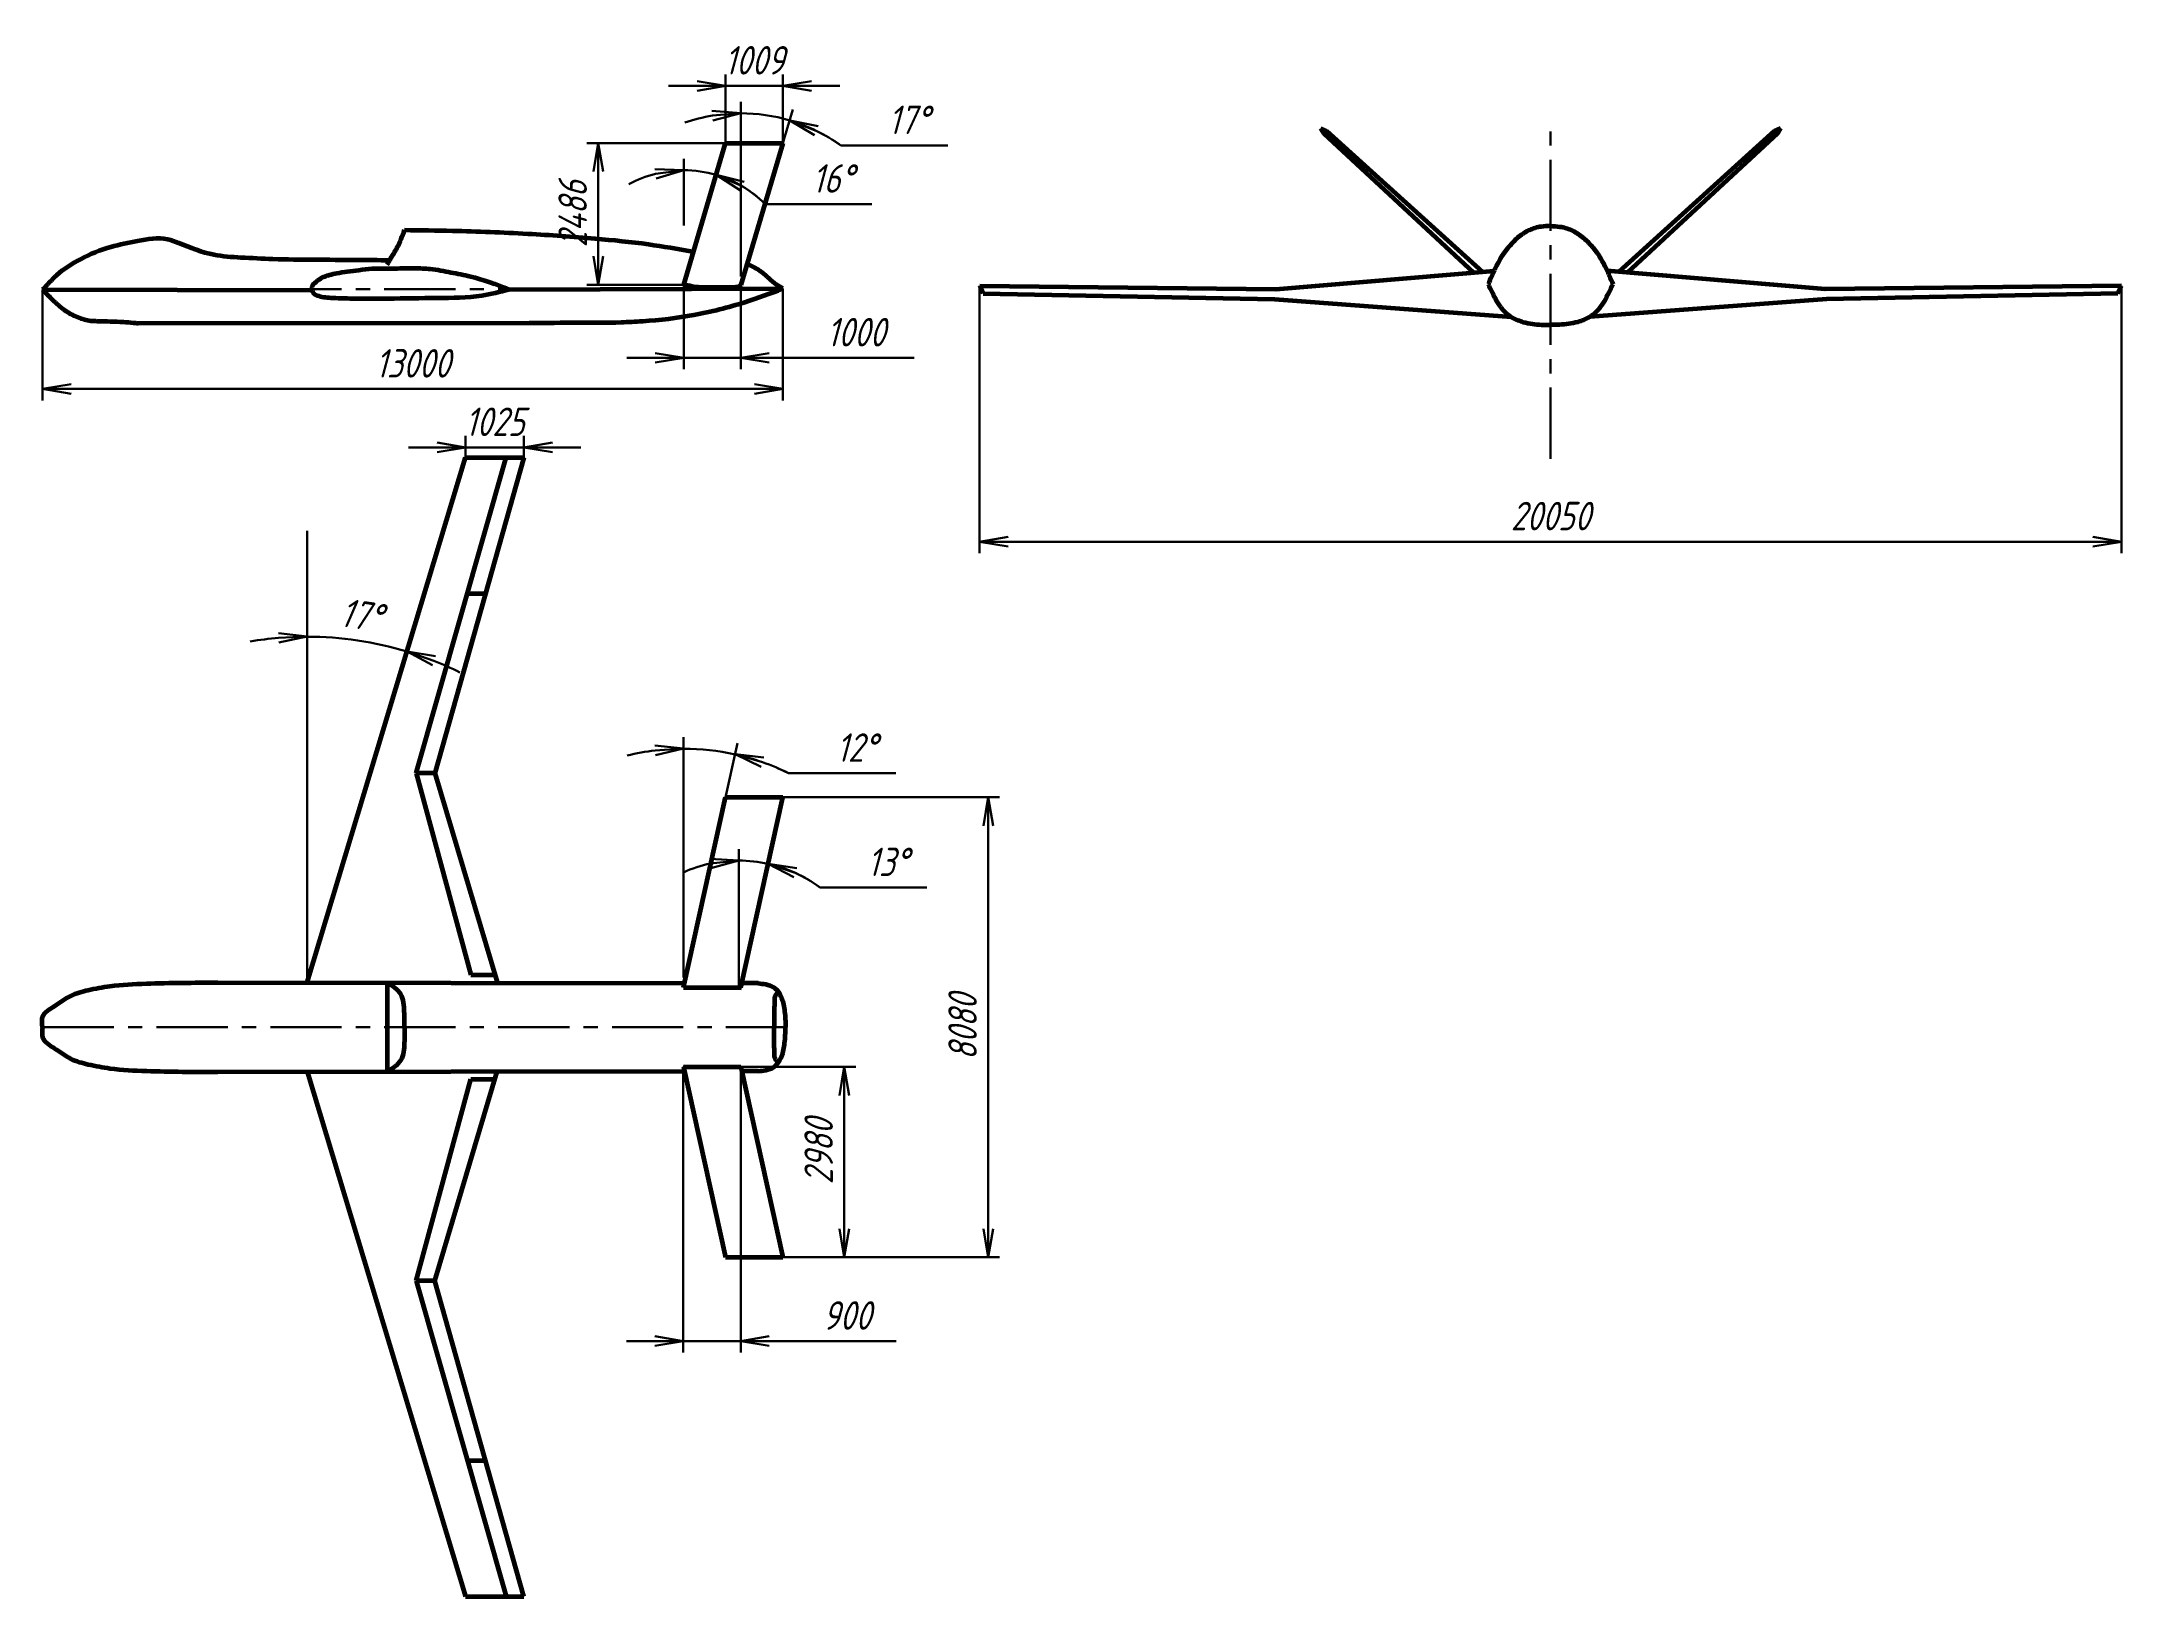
# Model space of a CAD drawing. Header units: millimetres. Extents: x -985956116104 to 1932156, y -552630487266 to 633586.
# Drawn here: x 5365.1 to 5730.4, y 37440.8 to 37713.9 of the extents above; entities that cross this region are included whole.
import ezdxf

# ---------------------------------------------------------------- set-up
doc = ezdxf.new("R2010")
doc.units = ezdxf.units.MM
doc.linetypes.add('CENTER', pattern=[2, 1.25, -0.25, 0.25, -0.25])
for name, color, linetype, lineweight in [('_axes (Оси)', 6, 'CENTER', 30), ('_basic (Основной)', 4, 'Continuous', 60), ('_contour (Тонкий)', 7, 'Continuous', 30)]:
    doc.layers.add(name, color=color, linetype=linetype, lineweight=lineweight)
doc.styles.add('ESKD', font='eskd.shx', dxfattribs={"oblique": 15, "height": 5})
doc.dimstyles.new('ESKD', dxfattribs={"dimtxt": 5, "dimasz": 5, "dimexe": 2, "dimexo": 0, "dimgap": 2, "dimtad": 1, "dimtoh": 1, "dimzin": 12, "dimdsep": 46, "dimtxsty": 'ESKD', "dimblk1": 'OPEN', "dimblk2": 'OPEN', "dimsah": 1, "dimcen": 5, "dimclrd": 256, "dimclre": 256, "dimclrt": 2, "dimadec": 0, "dimazin": 0, "dimtfac": 1, "dimtmove": 0, "dimatfit": 3, "dimldrblk": 'OPEN', "dimfxl": 1, "dimtolj": 1, "dimtzin": 12, "dimlwd": -1, "dimlwe": -1, "dimarcsym": 0})

msp = doc.modelspace()

# ---------------------------------------------------------------- blocks, each defined once
blk = doc.blocks.new('_OPEN')
at = {"color": 0, "linetype": 'ByBlock'}
for p, q in [((-1, 0.167), (0, 0)), ((0, 0), (-1, -0.167)), ((0, 0), (-1, 0))]:
    blk.add_line(p, q, dxfattribs=at)
blk = doc.blocks.new('*D351')
at = {"layer": '_contour (Тонкий)', "transparency": 16777216}
for p, q in [((5477.92, 37681.58), (5477.92, 37693.32)), ((5480.98, 37681.58), (5484.18, 37692.42)), ((5492.2, 37685.37), (5510.98, 37685.37))]:
    blk.add_line(p, q, dxfattribs=at)
for start, end in [(73.5518, 90), (104.2816, 118.5632), (44.7606, 73.5518), (44.9886, 59.2702)]:
    blk.add_arc((5477.92, 37671.21), 20.11, start, end, dxfattribs=at)
at = {"layer": 'Defpoints', "color": 0, "transparency": 16777216}
for p in [(5479.84, 37691.23), (5477.92, 37681.58), (5480.98, 37681.58), (5477.92, 37671.21)]:
    blk.add_point(p, dxfattribs=at)
at = {"layer": '_contour (Тонкий)', "transparency": 16777216, "xscale": 5, "yscale": 5, "zscale": 5}
for p, rotation in [((5477.92, 37691.32), 7.140788269814761), ((5483.62, 37690.5), 156.4109946574835)]:
    blk.add_blockref('_OPEN', p, dxfattribs=dict(at, rotation=rotation))
at = {"layer": '_contour (Тонкий)', "color": 2, "transparency": 16777216, "insert": (5504.09, 37689.87), "char_height": 5, "attachment_point": 5, "style": 'ESKD'}
blk.add_mtext('\\A1;16°', dxfattribs=at)
blk = doc.blocks.new('*D352')
at = {"layer": '_contour (Тонкий)', "transparency": 16777216}
for p, q in [((5487.93, 37672.67), (5487.93, 37703.32)), ((5488.36, 37672.61), (5497.11, 37701.99)), ((5505.51, 37695.67), (5524.29, 37695.67))]:
    blk.add_line(p, q, dxfattribs=at)
for start, end in [(99.5104, 109.0207), (73.4268, 90), (54.3397, 73.4268), (54.4061, 63.9164)]:
    blk.add_arc((5487.93, 37671.16), 30.16, start, end, dxfattribs=at)
at = {"layer": 'Defpoints', "color": 0, "transparency": 16777216}
for p in [(5490.84, 37701.18), (5487.93, 37672.67), (5487.93, 37671.16), (5488.36, 37672.61)]:
    blk.add_point(p, dxfattribs=at)
at = {"layer": '_contour (Тонкий)', "transparency": 16777216, "xscale": 5, "yscale": 5, "zscale": 5}
for p, rotation in [((5487.93, 37701.32), 4.755177458638984), ((5496.54, 37700.07), 158.6715878990349)]:
    blk.add_blockref('_OPEN', p, dxfattribs=dict(at, rotation=rotation))
at = {"layer": '_contour (Тонкий)', "color": 2, "transparency": 16777216, "insert": (5517.4, 37700.17), "char_height": 5, "attachment_point": 5, "style": 'ESKD'}
blk.add_mtext('\\A1;17°', dxfattribs=at)
blk = doc.blocks.new('*D353')
at = {"layer": '_contour (Тонкий)', "transparency": 16777216}
for p, q in [((5365.33, 37670.34), (5365.33, 37650.9)), ((5495.33, 37670.53), (5495.33, 37650.9)), ((5370.33, 37652.9), (5490.33, 37652.9))]:
    blk.add_line(p, q, dxfattribs=at)
at = {"layer": 'Defpoints', "color": 0, "transparency": 16777216}
for p in [(5365.33, 37670.34), (5495.33, 37670.53), (5495.33, 37652.9)]:
    blk.add_point(p, dxfattribs=at)
at = {"layer": '_contour (Тонкий)', "transparency": 16777216, "xscale": 5, "yscale": 5, "zscale": 5, "rotation": 180}
blk.add_blockref('_OPEN', (5365.33, 37652.9), dxfattribs=at)
at = {"layer": '_contour (Тонкий)', "transparency": 16777216, "xscale": 5, "yscale": 5, "zscale": 5}
blk.add_blockref('_OPEN', (5495.33, 37652.9), dxfattribs=at)
at = {"layer": '_contour (Тонкий)', "color": 2, "transparency": 16777216, "insert": (5430.33, 37657.4), "char_height": 5, "attachment_point": 5, "style": 'ESKD'}
blk.add_mtext('\\A1;13000', dxfattribs=at)
blk = doc.blocks.new('*D354')
at = {"layer": '_contour (Тонкий)', "transparency": 16777216}
for p, q in [((5477.92, 37671.21), (5477.92, 37656.37)), ((5487.95, 37671.21), (5487.95, 37656.37)), ((5472.92, 37658.37), (5467.92, 37658.37)), ((5477.92, 37658.37), (5487.95, 37658.37)), ((5492.95, 37658.37), (5518.38, 37658.37))]:
    blk.add_line(p, q, dxfattribs=at)
at = {"layer": 'Defpoints', "color": 0, "transparency": 16777216}
for p in [(5477.92, 37671.21), (5487.95, 37671.21), (5487.95, 37658.37)]:
    blk.add_point(p, dxfattribs=at)
at = {"layer": '_contour (Тонкий)', "transparency": 16777216, "xscale": 5, "yscale": 5, "zscale": 5}
blk.add_blockref('_OPEN', (5477.92, 37658.37), dxfattribs=at)
at = {"layer": '_contour (Тонкий)', "transparency": 16777216, "xscale": 5, "yscale": 5, "zscale": 5, "rotation": 180}
blk.add_blockref('_OPEN', (5487.95, 37658.37), dxfattribs=at)
at = {"layer": '_contour (Тонкий)', "color": 2, "transparency": 16777216, "insert": (5508.16, 37662.87), "char_height": 5, "attachment_point": 5, "style": 'ESKD'}
blk.add_mtext('\\A1;1000', dxfattribs=at)
blk = doc.blocks.new('*D355')
at = {"layer": '_contour (Тонкий)', "transparency": 16777216}
for p, q in [((5485.26, 37696.07), (5460.92, 37696.07)), ((5462.92, 37676.21), (5462.92, 37691.07)), ((5477.92, 37671.21), (5460.92, 37671.21))]:
    blk.add_line(p, q, dxfattribs=at)
at = {"layer": 'Defpoints', "color": 0, "transparency": 16777216}
for p in [(5462.92, 37696.07), (5485.26, 37696.07), (5477.92, 37671.21)]:
    blk.add_point(p, dxfattribs=at)
at = {"layer": '_contour (Тонкий)', "transparency": 16777216, "xscale": 5, "yscale": 5, "zscale": 5}
for p, rotation in [((5462.92, 37696.07), 90), ((5462.92, 37671.21), 270)]:
    blk.add_blockref('_OPEN', p, dxfattribs=dict(at, rotation=rotation))
at = {"layer": '_contour (Тонкий)', "color": 2, "transparency": 16777216, "insert": (5458.42, 37683.64), "char_height": 5, "attachment_point": 5, "rotation": 90, "style": 'ESKD'}
blk.add_mtext('\\A1;2486', dxfattribs=at)
blk = doc.blocks.new('*D356')
at = {"layer": '_contour (Тонкий)', "transparency": 16777216}
for p, q in [((5480.26, 37706.12), (5475.26, 37706.12)), ((5485.26, 37696.07), (5485.26, 37708.12)), ((5485.26, 37706.12), (5495.35, 37706.12)), ((5495.35, 37696.07), (5495.35, 37708.12)), ((5500.35, 37706.12), (5505.35, 37706.12))]:
    blk.add_line(p, q, dxfattribs=at)
at = {"layer": 'Defpoints', "color": 0, "transparency": 16777216}
for p in [(5495.35, 37706.12), (5485.26, 37696.07), (5495.35, 37696.07)]:
    blk.add_point(p, dxfattribs=at)
at = {"layer": '_contour (Тонкий)', "transparency": 16777216, "xscale": 5, "yscale": 5, "zscale": 5}
blk.add_blockref('_OPEN', (5485.26, 37706.12), dxfattribs=at)
at = {"layer": '_contour (Тонкий)', "transparency": 16777216, "xscale": 5, "yscale": 5, "zscale": 5, "rotation": 180}
blk.add_blockref('_OPEN', (5495.35, 37706.12), dxfattribs=at)
at = {"layer": '_contour (Тонкий)', "color": 2, "transparency": 16777216, "insert": (5490.3, 37710.62), "char_height": 5, "attachment_point": 5, "style": 'ESKD'}
blk.add_mtext('\\A1;1009', dxfattribs=at)
blk = doc.blocks.new('*D508')
at = {"layer": '_contour (Тонкий)', "transparency": 16777216}
for p, q in [((5477.9, 37549.55), (5477.9, 37591.73)), ((5478.24, 37549.51), (5487.37, 37590.69)), ((5496.37, 37585.42), (5515.15, 37585.42))]:
    blk.add_line(p, q, dxfattribs=at)
for start, end in [(96.8669, 103.7338), (77.5037, 90), (63.7451, 77.5037), (63.7699, 70.6368)]:
    blk.add_arc((5477.9, 37547.98), 41.74, start, end, dxfattribs=at)
at = {"layer": 'Defpoints', "color": 0, "transparency": 16777216}
for p in [(5480.93, 37589.62), (5477.9, 37549.55), (5478.24, 37549.51), (5477.9, 37547.98)]:
    blk.add_point(p, dxfattribs=at)
at = {"layer": '_contour (Тонкий)', "transparency": 16777216, "xscale": 5, "yscale": 5, "zscale": 5}
for p, rotation in [((5477.9, 37589.73), 3.433443338309587), ((5486.93, 37588.74), 164.0702247873895)]:
    blk.add_blockref('_OPEN', p, dxfattribs=dict(at, rotation=rotation))
at = {"layer": '_contour (Тонкий)', "color": 2, "transparency": 16777216, "insert": (5508.26, 37589.92), "char_height": 5, "attachment_point": 5, "style": 'ESKD'}
blk.add_mtext('\\A1;12°', dxfattribs=at)
blk = doc.blocks.new('*D509')
at = {"layer": '_contour (Тонкий)', "transparency": 16777216}
for p, q in [((5487.59, 37547.42), (5487.59, 37572.08)), ((5487.85, 37547.39), (5493.19, 37571.47)), ((5501.85, 37565.35), (5520.63, 37565.35))]:
    blk.add_line(p, q, dxfattribs=at)
for start, end in [(102.0303, 114.0606), (77.4964, 90), (53.3005, 77.4964), (53.4358, 65.4661)]:
    blk.add_arc((5487.59, 37546.22), 23.86, start, end, dxfattribs=at)
at = {"layer": 'Defpoints', "color": 0, "transparency": 16777216}
for p in [(5489.32, 37570.02), (5487.59, 37547.42), (5487.59, 37546.22), (5487.85, 37547.39)]:
    blk.add_point(p, dxfattribs=at)
at = {"layer": '_contour (Тонкий)', "transparency": 16777216, "xscale": 5, "yscale": 5, "zscale": 5}
for p, rotation in [((5487.59, 37570.08), 6.015156455341262), ((5492.76, 37569.52), 161.4812263064478)]:
    blk.add_blockref('_OPEN', p, dxfattribs=dict(at, rotation=rotation))
at = {"layer": '_contour (Тонкий)', "color": 2, "transparency": 16777216, "insert": (5513.74, 37569.85), "char_height": 5, "attachment_point": 5, "style": 'ESKD'}
blk.add_mtext('\\A1;13°', dxfattribs=at)
blk = doc.blocks.new('*D510')
at = {"layer": '_contour (Тонкий)', "transparency": 16777216}
for p, q in [((5477.85, 37533.84), (5508.12, 37533.84)), ((5506.12, 37528.84), (5506.12, 37505.42)), ((5485.26, 37500.42), (5508.12, 37500.42))]:
    blk.add_line(p, q, dxfattribs=at)
at = {"layer": 'Defpoints', "color": 0, "transparency": 16777216}
for p in [(5477.85, 37533.84), (5485.26, 37500.42), (5506.12, 37500.42)]:
    blk.add_point(p, dxfattribs=at)
at = {"layer": '_contour (Тонкий)', "transparency": 16777216, "xscale": 5, "yscale": 5, "zscale": 5}
for p, rotation in [((5506.12, 37533.84), 90), ((5506.12, 37500.42), 270)]:
    blk.add_blockref('_OPEN', p, dxfattribs=dict(at, rotation=rotation))
at = {"layer": '_contour (Тонкий)', "color": 2, "transparency": 16777216, "insert": (5501.62, 37518.99), "char_height": 5, "attachment_point": 5, "rotation": 90, "style": 'ESKD'}
blk.add_mtext('\\A1;2980', dxfattribs=at)
blk = doc.blocks.new('*D511')
at = {"layer": '_contour (Тонкий)', "transparency": 16777216}
for p, q in [((5477.85, 37533.84), (5477.85, 37483.69)), ((5487.93, 37533.84), (5487.93, 37483.69)), ((5472.85, 37485.69), (5467.85, 37485.69)), ((5477.85, 37485.69), (5487.93, 37485.69)), ((5492.93, 37485.69), (5515.21, 37485.69))]:
    blk.add_line(p, q, dxfattribs=at)
at = {"layer": 'Defpoints', "color": 0, "transparency": 16777216}
for p in [(5477.85, 37533.84), (5487.93, 37533.84), (5487.93, 37485.69)]:
    blk.add_point(p, dxfattribs=at)
at = {"layer": '_contour (Тонкий)', "transparency": 16777216, "xscale": 5, "yscale": 5, "zscale": 5}
blk.add_blockref('_OPEN', (5477.85, 37485.69), dxfattribs=at)
at = {"layer": '_contour (Тонкий)', "transparency": 16777216, "xscale": 5, "yscale": 5, "zscale": 5, "rotation": 180}
blk.add_blockref('_OPEN', (5487.93, 37485.69), dxfattribs=at)
at = {"layer": '_contour (Тонкий)', "color": 2, "transparency": 16777216, "insert": (5506.57, 37490.19), "char_height": 5, "attachment_point": 5, "style": 'ESKD'}
blk.add_mtext('\\A1;900', dxfattribs=at)
blk = doc.blocks.new('*D513')
at = {"layer": '_contour (Тонкий)', "transparency": 16777216}
for p, q in [((5495.35, 37581.2), (5533.4, 37581.2)), ((5531.4, 37576.2), (5531.4, 37505.42)), ((5495.35, 37500.42), (5533.4, 37500.42))]:
    blk.add_line(p, q, dxfattribs=at)
at = {"layer": 'Defpoints', "color": 0, "transparency": 16777216}
for p in [(5495.35, 37581.2), (5495.35, 37500.42), (5531.4, 37500.42)]:
    blk.add_point(p, dxfattribs=at)
at = {"layer": '_contour (Тонкий)', "transparency": 16777216, "xscale": 5, "yscale": 5, "zscale": 5}
for p, rotation in [((5531.4, 37581.2), 90), ((5531.4, 37500.42), 270)]:
    blk.add_blockref('_OPEN', p, dxfattribs=dict(at, rotation=rotation))
at = {"layer": '_contour (Тонкий)', "color": 2, "transparency": 16777216, "insert": (5526.9, 37540.83), "char_height": 5, "attachment_point": 5, "rotation": 90, "style": 'ESKD'}
blk.add_mtext('\\A1;8080', dxfattribs=at)
blk = doc.blocks.new('*D514')
at = {"layer": '_contour (Тонкий)', "transparency": 16777216}
for p, q in [((5411.76, 37551.7), (5411.76, 37611.4)), ((5412.64, 37551.57), (5429.91, 37608.72))]:
    blk.add_line(p, q, dxfattribs=at)
for start, end in [(94.7184, 99.4368), (73.1909, 90), (63.7541, 68.4725)]:
    blk.add_arc((5411.76, 37548.66), 60.73, start, end, dxfattribs=at)
at = {"layer": 'Defpoints', "color": 0, "transparency": 16777216}
for p in [(5423.57, 37608.24), (5411.76, 37551.7), (5411.76, 37548.66), (5412.64, 37551.57)]:
    blk.add_point(p, dxfattribs=at)
at = {"layer": '_contour (Тонкий)', "transparency": 16777216, "xscale": 5, "yscale": 5, "zscale": 5}
for p, rotation in [((5411.76, 37609.4), 2.359208042908702), ((5429.33, 37606.8), 160.8317322144912)]:
    blk.add_blockref('_OPEN', p, dxfattribs=dict(at, rotation=rotation))
at = {"layer": '_contour (Тонкий)', "color": 2, "transparency": 16777216, "insert": (5421.3, 37613.2), "char_height": 5, "attachment_point": 5, "rotation": 351.5955, "style": 'ESKD'}
blk.add_mtext('\\A1;17°', dxfattribs=at)
blk = doc.blocks.new('*D515')
at = {"layer": '_contour (Тонкий)', "transparency": 16777216}
for p, q in [((5439.61, 37640.85), (5439.61, 37644.64)), ((5449.86, 37640.85), (5449.86, 37644.64)), ((5434.61, 37642.64), (5429.61, 37642.64)), ((5439.61, 37642.64), (5449.86, 37642.64)), ((5454.86, 37642.64), (5459.86, 37642.64))]:
    blk.add_line(p, q, dxfattribs=at)
at = {"layer": 'Defpoints', "color": 0, "transparency": 16777216}
for p in [(5439.61, 37640.85), (5449.86, 37642.64), (5449.86, 37640.85)]:
    blk.add_point(p, dxfattribs=at)
at = {"layer": '_contour (Тонкий)', "transparency": 16777216, "xscale": 5, "yscale": 5, "zscale": 5}
blk.add_blockref('_OPEN', (5439.61, 37642.64), dxfattribs=at)
at = {"layer": '_contour (Тонкий)', "transparency": 16777216, "xscale": 5, "yscale": 5, "zscale": 5, "rotation": 180}
blk.add_blockref('_OPEN', (5449.86, 37642.64), dxfattribs=at)
at = {"layer": '_contour (Тонкий)', "color": 2, "transparency": 16777216, "insert": (5444.73, 37647.14), "char_height": 5, "attachment_point": 5, "style": 'ESKD'}
blk.add_mtext('\\A1;1025', dxfattribs=at)
blk = doc.blocks.new('*D516')
at = {"layer": '_contour (Тонкий)', "transparency": 16777216}
for p, q in [((5529.89, 37671.01), (5529.89, 37624.08)), ((5730.41, 37671.01), (5730.41, 37624.08)), ((5534.89, 37626.08), (5725.41, 37626.08))]:
    blk.add_line(p, q, dxfattribs=at)
at = {"layer": 'Defpoints', "color": 0, "transparency": 16777216}
for p in [(5529.89, 37671.01), (5730.41, 37671.01), (5730.41, 37626.08)]:
    blk.add_point(p, dxfattribs=at)
at = {"layer": '_contour (Тонкий)', "transparency": 16777216, "xscale": 5, "yscale": 5, "zscale": 5, "rotation": 180}
blk.add_blockref('_OPEN', (5529.89, 37626.08), dxfattribs=at)
at = {"layer": '_contour (Тонкий)', "transparency": 16777216, "xscale": 5, "yscale": 5, "zscale": 5}
blk.add_blockref('_OPEN', (5730.41, 37626.08), dxfattribs=at)
at = {"layer": '_contour (Тонкий)', "color": 2, "transparency": 16777216, "insert": (5630.15, 37630.58), "char_height": 5, "attachment_point": 5, "style": 'ESKD'}
blk.add_mtext('\\A1;20050', dxfattribs=at)

# ---------------------------------------------------------------- dimensions: what is measured, and where the dimension line sits
at = {"layer": '_contour (Тонкий)', "transparency": 33554687}
for base, p1, p2, text, picture, middle in [((5495.346, 37706.124), (5485.261, 37696.071), (5495.346, 37696.071), '1009', '*D356', (5490.304, 37706.124)), ((5449.856, 37642.643), (5439.613, 37640.849), (5449.856, 37640.849), '1025', '*D515', (5444.734, 37642.643)), ((5487.934, 37485.686), (5477.853, 37533.843), (5487.934, 37533.843), '900', '*D511', (5506.571, 37485.686))]:
    dim = msp.add_linear_dim(base=base, p1=p1, p2=p2, text=text, dimstyle='ESKD', dxfattribs=at)
    dim.commit()
    dim.dimension.update_dxf_attribs({"geometry": picture, "text_midpoint": middle, "dimtype": 160})
for base, center, p1, p2, picture, middle in [((5490.837, 37701.181), (5487.934, 37671.164), (5487.934, 37672.672), (5488.364, 37672.609), '*D352', (5517.404, 37700.166)), ((5479.843, 37691.23), (5477.921, 37671.21), (5477.921, 37681.58), (5480.983, 37681.58), '*D351', (5504.091, 37689.872)), ((5423.567, 37608.238), (5411.764, 37548.664), (5412.643, 37551.571), (5411.764, 37551.7), '*D514', (5421.299, 37613.196)), ((5480.9345, 37589.6152), (5477.9024, 37547.9816), (5478.2411, 37549.5101), (5477.9024, 37549.5472), '*D508', (5508.2579, 37589.919)), ((5489.324, 37570.019), (5487.59, 37546.225), (5487.849, 37547.389), (5487.59, 37547.418), '*D509', (5513.737, 37569.853))]:
    dim = msp.add_angular_dim_3p(base=base, center=center, p1=p1, p2=p2, dimstyle='ESKD', dxfattribs=at)
    dim.commit()
    dim.dimension.update_dxf_attribs({"geometry": picture, "text_midpoint": middle})
dim = msp.add_linear_dim(base=(5462.921, 37696.071), p1=(5477.921, 37671.21), p2=(5485.261, 37696.071), angle=90, text='2486', dimstyle='ESKD', dxfattribs=at)
dim.commit()
dim.dimension.update_dxf_attribs({"geometry": '*D355', "text_midpoint": (5458.421, 37683.641)})
for base, p1, p2, text, picture, middle in [((5495.335, 37652.902), (5365.335, 37670.339), (5495.335, 37670.53), '13000', '*D353', (5430.335, 37657.402)), ((5487.948, 37658.375), (5477.921, 37671.21), (5487.948, 37671.21), '1000', '*D354', (5508.162, 37662.875)), ((5730.406, 37626.078), (5529.894, 37671.012), (5730.406, 37671.012), '20050', '*D516', (5630.15, 37630.578))]:
    dim = msp.add_linear_dim(base=base, p1=p1, p2=p2, text=text, dimstyle='ESKD', dxfattribs=at)
    dim.commit()
    dim.dimension.update_dxf_attribs({"geometry": picture, "text_midpoint": middle})
for base, p1, p2, text, picture, middle in [((5531.405, 37500.416), (5495.346, 37581.199), (5495.346, 37500.416), '8080', '*D513', (5531.405, 37540.831)), ((5506.119, 37500.416), (5477.853, 37533.843), (5485.261, 37500.416), '2980', '*D510', (5506.119, 37518.987))]:
    dim = msp.add_linear_dim(base=base, p1=p1, p2=p2, angle=90, text=text, dimstyle='ESKD', dxfattribs=at)
    dim.commit()
    dim.dimension.update_dxf_attribs({"geometry": picture, "text_midpoint": middle, "dimtype": 160})

# ---------------------------------------------------------------- linework, layer by layer
at = {"layer": '_axes (Оси)', "ltscale": 10, "transparency": 33554687}
for p, q in [((5630.15, 37640.642), (5630.15, 37700.036)), ((5365.335, 37670.339), (5495.335, 37670.53)), ((5365.335, 37540.808), (5495.813, 37540.808)), ((5365.335, 37540.808), (5495.813, 37540.808))]:
    msp.add_line(p, q, dxfattribs=at)
at = {"layer": '_basic (Основной)', "transparency": 33554687}
for p, q in [((5589.759, 37698.722), (5590.824, 37698.213)), ((5589.759, 37698.722), (5590.309, 37697.766)), ((5670.541, 37698.722), (5669.476, 37698.213)), ((5670.541, 37698.722), (5669.991, 37697.766)), ((5477.921, 37671.21), (5485.261, 37696.071)), ((5485.261, 37696.071), (5495.346, 37696.071)), ((5495.346, 37696.071), (5487.934, 37671.164)), ((5590.309, 37697.766), (5616.639, 37673.357)), ((5590.824, 37698.213), (5618.181, 37673.489)), ((5669.476, 37698.213), (5642.119, 37673.489)), ((5669.991, 37697.766), (5643.661, 37673.357)), ((5581.929, 37670.4), (5620.236, 37673.664)), ((5678.371, 37670.4), (5640.064, 37673.664)), ((5365.335, 37670.339), (5412.589, 37670.271)), ((5447.213, 37670.382), (5495.335, 37670.53)), ((5529.894, 37671.012), (5581.929, 37670.4)), ((5530.535, 37669.666), (5529.894, 37671.012)), ((5530.535, 37669.666), (5581.669, 37668.69)), ((5730.406, 37671.012), (5678.371, 37670.4)), ((5729.765, 37669.666), (5678.631, 37668.69)), ((5729.765, 37669.666), (5730.406, 37671.012)), ((5581.669, 37668.69), (5623.249, 37665.551)), ((5678.631, 37668.69), (5637.051, 37665.551)), ((5382.087, 37664.463), (5450.791, 37664.498)), ((5411.764, 37548.664), (5439.613, 37640.849)), ((5430.929, 37585.435), (5446.751, 37640.849)), ((5449.856, 37640.849), (5434.211, 37585.435)), ((5439.613, 37640.849), (5449.856, 37640.849)), ((5439.938, 37616.988), (5443.119, 37616.988)), ((5434.211, 37585.435), (5430.929, 37585.435)), ((5430.929, 37585.435), (5440.529, 37549.997)), ((5434.211, 37585.435), (5445.169, 37548.693)), ((5477.853, 37547.773), (5485.261, 37581.199)), ((5485.261, 37581.199), (5495.346, 37581.199)), ((5487.934, 37547.773), (5495.346, 37581.199)), ((5396.128, 37548.651), (5478.024, 37548.543)), ((5425.84, 37548.612), (5425.84, 37533.004)), ((5440.529, 37549.997), (5444.78, 37549.997)), ((5490.979, 37548.526), (5488.1, 37548.524)), ((5477.853, 37547.773), (5487.934, 37547.773)), ((5396.128, 37532.965), (5478.024, 37533.072)), ((5411.764, 37533.035), (5439.613, 37440.849)), ((5430.929, 37496.264), (5440.529, 37531.702)), ((5434.211, 37496.264), (5445.169, 37533.006)), ((5440.529, 37531.702), (5444.78, 37531.702)), ((5477.853, 37533.843), (5485.261, 37500.416)), ((5477.853, 37533.843), (5487.934, 37533.843)), ((5487.934, 37533.843), (5495.346, 37500.416)), ((5490.979, 37533.089), (5488.1, 37533.091)), ((5485.261, 37500.416), (5495.346, 37500.416)), ((5434.211, 37496.264), (5430.929, 37496.264)), ((5430.929, 37496.264), (5446.751, 37440.849)), ((5449.856, 37440.849), (5434.211, 37496.264)), ((5439.938, 37464.711), (5443.119, 37464.711)), ((5439.613, 37440.849), (5449.856, 37440.849))]:
    msp.add_line(p, q, dxfattribs=at)
for points in [[(5425.84, 37674.747), (5426.282, 37675.525), (5427.55, 37677.67), (5428.905, 37680.822)], [(5428.905, 37680.822), (5437.289, 37680.686), (5450.516, 37680.167), (5462.358, 37679.325), (5471.728, 37678.32), (5479.451, 37677.056)], [(5630.15, 37681.542), (5628.508, 37681.396), (5626.419, 37680.776), (5624.608, 37679.618), (5622.829, 37677.889), (5621.503, 37676.072), (5620.752, 37674.735), (5619.838, 37672.777), (5619.185, 37671.293)], [(5630.15, 37681.542), (5631.792, 37681.396), (5633.881, 37680.776), (5635.692, 37679.618), (5637.471, 37677.889), (5638.797, 37676.072), (5639.548, 37674.735), (5640.462, 37672.777), (5641.115, 37671.293)], [(5365.335, 37670.339), (5367.825, 37672.888), (5371.966, 37675.723), (5377.329, 37677.871), (5381.989, 37678.914), (5387.276, 37679.198), (5389.184, 37678.556), (5395.418, 37676.508), (5400.118, 37676.006)], [(5400.118, 37676.006), (5405.782, 37675.75), (5420.319, 37675.589), (5426.282, 37675.525)], [(5412.589, 37670.271), (5412.686, 37670.873), (5413.354, 37671.727), (5414.435, 37672.447), (5417.025, 37673.234), (5418.84, 37673.541), (5420.842, 37673.781), (5423.191, 37674.03), (5426.544, 37674.073), (5430.688, 37674.116), (5433.409, 37673.98), (5437.022, 37673.381), (5440.45, 37672.674), (5447.213, 37670.382)], [(5495.335, 37670.53), (5494.172, 37671.245), (5491.651, 37673.389), (5489.031, 37674.851)], [(5365.335, 37670.339), (5367.045, 37668.577), (5369.226, 37666.724), (5371.468, 37665.501), (5373.812, 37664.89), (5374.933, 37664.829), (5377.223, 37664.764), (5379.529, 37664.666), (5381.285, 37664.53), (5382.087, 37664.463)], [(5412.589, 37670.271), (5412.892, 37669.712), (5413.765, 37669.245), (5416.242, 37668.9), (5420.364, 37668.799), (5425.988, 37668.799), (5434.641, 37668.9), (5442.442, 37669.326), (5447.213, 37670.382)], [(5450.791, 37664.498), (5459.487, 37664.559), (5466.911, 37664.625), (5470.715, 37664.824), (5479.723, 37665.912), (5488.637, 37668.155), (5495.335, 37670.53)], [(5487.934, 37671.164), (5487.46, 37670.861), (5486.605, 37670.717), (5484.842, 37670.704), (5482.474, 37670.704), (5480.791, 37670.73), (5477.921, 37671.21)], [(5619.185, 37671.293), (5619.922, 37669.821), (5620.735, 37668.289), (5621.682, 37666.927), (5622.629, 37666.002), (5623.401, 37665.456), (5625.366, 37664.654), (5626.961, 37664.315), (5630.15, 37664.181)], [(5641.115, 37671.293), (5640.378, 37669.821), (5639.565, 37668.289), (5638.618, 37666.927), (5637.671, 37666.002), (5636.899, 37665.456), (5634.934, 37664.654), (5633.339, 37664.315), (5630.15, 37664.181)], [(5365.335, 37540.808), (5365.335, 37542.631), (5367.436, 37544.527), (5370.278, 37546.341), (5373.327, 37547.33), (5377.158, 37548.031), (5383.544, 37548.484), (5396.128, 37548.651)], [(5428.905, 37540.808), (5428.842, 37543.553), (5428.239, 37546.587), (5425.84, 37548.612)], [(5490.979, 37548.526), (5492.337, 37548.345), (5493.783, 37547.773), (5495.115, 37545.951), (5495.646, 37543.578), (5495.813, 37540.808)], [(5365.335, 37540.808), (5365.335, 37538.985), (5367.436, 37537.089), (5370.278, 37535.275), (5373.327, 37534.286), (5377.158, 37533.585), (5383.544, 37533.131), (5396.128, 37532.965)], [(5428.905, 37540.808), (5428.842, 37538.063), (5428.239, 37535.029), (5425.84, 37533.004)], [(5490.979, 37533.089), (5492.337, 37533.271), (5493.783, 37533.843), (5495.115, 37535.665), (5495.646, 37538.038), (5495.813, 37540.808)]]:
    msp.add_spline(points, degree=3, dxfattribs=at)
for points, start_tangent, end_tangent in [([(5494.529, 37546.978), (5494.073, 37546.489), (5493.85, 37545.26), (5493.822, 37544.004), (5493.822, 37540.808)], (-0.0102714, -0.0091192), (0.0001201, -0.0134247)), ([(5494.529, 37534.638), (5494.073, 37535.127), (5493.85, 37536.355), (5493.822, 37537.611), (5493.822, 37540.808)], (-0.0102714, 0.0091192), (0.0001201, 0.0134247))]:
    msp.add_spline(points, degree=3, dxfattribs=dict(at, start_tangent=start_tangent, end_tangent=end_tangent))
at = {"layer": '_contour (Тонкий)', "transparency": 33554687}
msp.add_line((5411.764, 37548.664), (5411.764, 37627.978), dxfattribs=at)

msp.set_redraw_order([(e.dxf.handle, doc.entitydb.next_handle()) for e in msp.query("TEXT MTEXT ATTDEF DIMENSION ARC_DIMENSION")])  # texts and dimensions are drawn at this point

doc.saveas('drawing.dxf')
